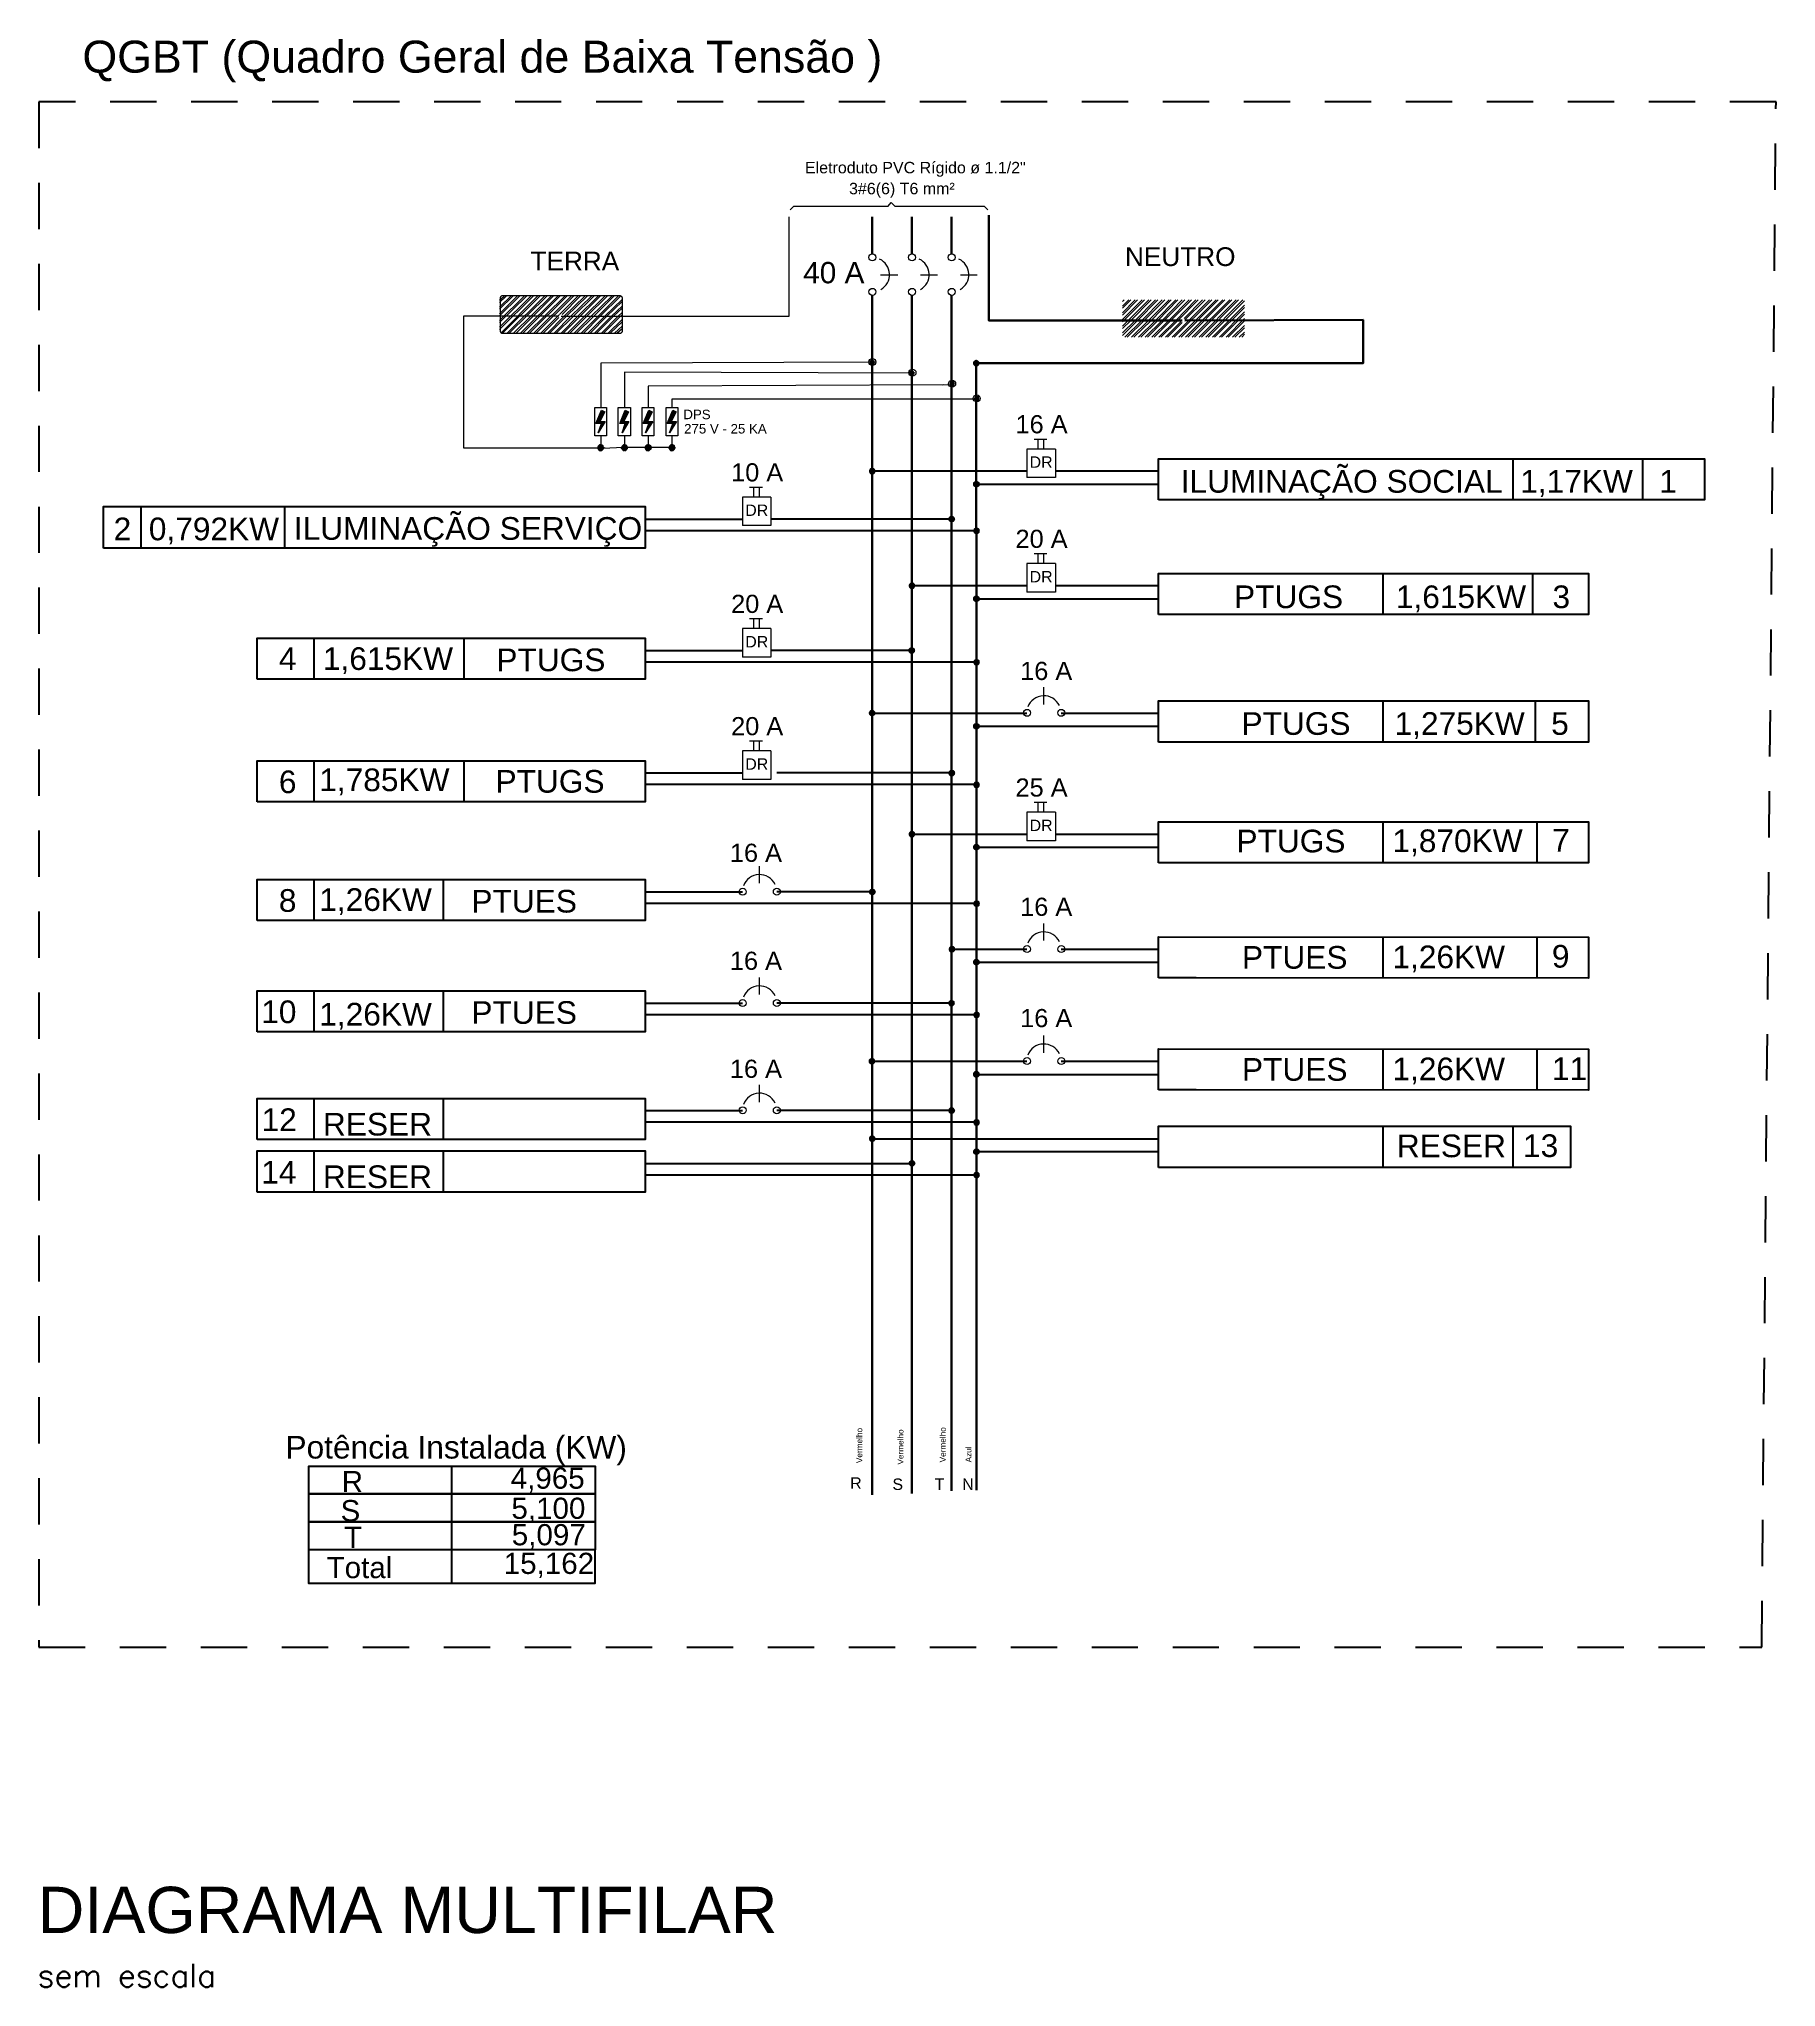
# Model space of a CAD drawing. Header units: millimetres. Extents: x -632.9 to -536.7, y 683.3 to 727.5.
# Drawn here: x -578.44 to -570.93, y 695.99 to 704.41 of the extents above; entities that cross this region are included whole.
import ezdxf

# ---------------------------------------------------------------- set-up
doc = ezdxf.new("R2010")
doc.units = ezdxf.units.MM
doc.header["$MEASUREMENT"] = 0
doc.linetypes.add('CONTORNO_QUADRO_T', pattern=[0.35, 0.2, -0.15])
for name, color, linetype in [('ELE-TEXTO04', 4, 'CONTORNO_QUADRO_T'), ('PDF3_0', 7, 'Continuous'), ('PDF3_COTA', 7, 'Continuous'), ('PDF3_DI-Barramento Fase 1', 6, 'Continuous'), ('PDF3_DI-Barramento Fase 2', 6, 'Continuous'), ('PDF3_DI-Barramento Fase 3', 4, 'Continuous'), ('PDF3_DI-Disjuntor', 7, 'Continuous'), ('PDF3_DI-Textos do diagrama', 7, 'Continuous'), ('PDF3_DIAGRAMA', 7, 'Continuous'), ('PDF3_eletrodutos', 3, 'Continuous'), ('PDF3_Text', 7, 'Continuous')]:
    doc.layers.add(name, color=color, linetype=linetype)
doc.layers.add('PDF3_DI-Linhas do diagrama', color=7, linetype='Continuous', true_color=0xdcdcdc)
doc.styles.add('Arial', font='arial.ttf', dxfattribs={"height": 0.1125})
doc.styles.add('PDF Arial', font='arial.ttf')
doc.styles.add('ROMANS', font='romans.shx')

msp = doc.modelspace()

# ---------------------------------------------------------------- texts
at = {"layer": 'ELE-TEXTO04', "insert": (-578.4409, 696.4229), "char_height": 0.099995, "attachment_point": 1, "style": 'ROMANS'}
msp.add_mtext('{\\fArial|b0|i0|c0|p34;\\H2x;\\C4;DIAGRAMA MULTIFILAR\\Fromans|c0;\\H0.6666x;\\P\\H0.7501x;\\C2;sem escala}', dxfattribs=at)
at = {"layer": 'PDF3_DIAGRAMA', "color": 1, "lineweight": 5, "char_height": 0.04923, "width": 0.118153, "attachment_point": 8, "line_spacing_factor": 0.798, "style": 'Arial'}
for insert in [(-574.1039, 702.557), (-575.3329, 702.3489), (-574.1039, 702.0615), (-575.3329, 701.7805), (-575.3329, 701.2517), (-574.1039, 700.9865)]:
    msp.add_mtext('DR', dxfattribs=dict(at, insert=insert))
at = {"layer": 'PDF3_Text', "color": 3, "attachment_point": 7, "style": 'PDF Arial'}
for s, insert, char_height in [('QGBT (Quadro Geral de Baixa Tensão )', (-578.2474, 704.2235), 0.138294), ('TERRA', (-576.3107, 703.4104), 0.08099)]:
    msp.add_mtext(s, dxfattribs=dict(at, insert=insert, char_height=char_height))
at = {"layer": 'PDF3_Text', "attachment_point": 7, "style": 'PDF Arial'}
for s, insert, char_height in [('Eletroduto PVC Rígido ø 1.1/2"', (-575.1245, 703.815), 0.049472), ('3#6(6) T6 mm²', (-574.934, 703.7245), 0.049472), ('40 A', (-575.1324, 703.3531), 0.0922), ('DPS', (-575.6501, 702.7665), 0.04106), ('16 A', (-574.2146, 702.705), 0.07838), ('275 V - 25 KA', (-575.6469, 702.7046), 0.041058), ('10 A', (-575.4437, 702.497), 0.07838), ('ILUMINAÇÃO SOCIAL  1,17KW   1', (-573.5007, 702.4192), 0.097969), ('2  0,792KW', (-578.1125, 702.2254), 0.09797), ('ILUMINAÇÃO SERVIÇO', (-577.3337, 702.2156), 0.097969), ('20 A', (-574.2146, 702.2096), 0.07838), ('20 A', (-575.4437, 701.9285), 0.07838), ('PTUGS      1,615KW   3', (-573.2702, 701.9321), 0.097969), ('4   1,615KW', (-577.3984, 701.6649), 0.097969), ('PTUGS', (-576.4584, 701.6763), 0.09797), ('16 A', (-574.1945, 701.6385), 0.07838), ('PTUGS     1,275KW   5', (-573.2379, 701.3843), 0.097969), ('20 A', (-575.4437, 701.3998), 0.07838), ('6', (-577.3984, 701.1491), 0.098), ('1,785KW', (-577.2238, 701.1409), 0.09797), ('PTUGS', (-576.462, 701.1511), 0.09797), ('25 A', (-574.2146, 701.1346), 0.07838), ('PTUGS', (-573.2597, 700.8931), 0.09797), ('1,870KW', (-572.5855, 700.8773), 0.09797), ('7', (-571.8952, 700.8978), 0.098), ('16 A', (-575.449, 700.8524), 0.07838), ('8', (-577.3984, 700.6361), 0.098), ('1,26KW', (-577.2238, 700.6232), 0.09797), ('PTUES', (-576.5663, 700.633), 0.09797), ('16 A', (-574.1945, 700.619), 0.07838), ('PTUES', (-573.2359, 700.3902), 0.09797), ('1,26KW', (-572.5855, 700.3755), 0.09797), ('9', (-571.8965, 700.395), 0.098), ('16 A', (-575.449, 700.3856), 0.07838), ('10', (-577.4746, 700.155), 0.09797), ('1,26KW', (-577.2238, 700.1278), 0.09797), ('PTUES', (-576.5663, 700.1519), 0.09797), ('16 A', (-574.1945, 700.1379), 0.07838), ('16 A', (-575.449, 699.9187), 0.07838), ('PTUES', (-573.2359, 699.9059), 0.09797), ('1,26KW', (-572.5855, 699.8912), 0.09797), ('11', (-571.8965, 699.9106), 0.09797), ('12', (-577.4731, 699.6898), 0.09797), ('RESER', (-577.2079, 699.6691), 0.09797), ('RESER', (-572.5664, 699.5754), 0.09797), ('13', (-572.021, 699.5762), 0.09797), ('14', (-577.4746, 699.4627), 0.09797), ('RESER', (-577.2079, 699.442), 0.09797), ('Potência Instalada (KW)', (-577.3698, 698.2446), 0.097969), ('R', (-577.1269, 698.1289), 0.0915), ('4,965', (-576.3964, 698.1267), 0.0915), ('S', (-577.1317, 698.0019), 0.0915), ('5,100', (-576.3933, 697.9964), 0.0915), ('T', (-577.1174, 697.8875), 0.0915), ('5,097', (-576.3917, 697.8821), 0.0915), ('15,162', (-576.4266, 697.7583), 0.0915), ('Total', (-577.192, 697.7558), 0.0915)]:
    msp.add_mtext(s, dxfattribs=dict(at, insert=insert, char_height=char_height))
at = {"layer": 'PDF3_Text', "color": 4, "attachment_point": 7, "style": 'PDF Arial'}
for s, insert, char_height in [('NEUTRO', (-573.7414, 703.428), 0.08099), ('N', (-574.4449, 698.1384), 0.0495)]:
    msp.add_mtext(s, dxfattribs=dict(at, insert=insert, char_height=char_height))
at = {"layer": 'PDF3_Text', "color": 6, "char_height": 0.02545, "attachment_point": 7, "rotation": 90, "style": 'PDF Arial'}
for insert in [(-574.8764, 698.2543), (-574.6985, 698.248), (-574.5159, 698.2575)]:
    msp.add_mtext('Vermelho', dxfattribs=dict(at, insert=insert))
at = {"layer": 'PDF3_Text', "color": 4, "insert": (-574.4048, 698.2575), "char_height": 0.02545, "attachment_point": 7, "rotation": 90, "style": 'PDF Arial'}
msp.add_mtext('Azul', dxfattribs=at)
at = {"layer": 'PDF3_Text', "color": 6, "char_height": 0.0495, "attachment_point": 7, "style": 'PDF Arial'}
for s, insert in [('R', (-574.9292, 698.1432)), ('S', (-574.7466, 698.1376)), ('T', (-574.564, 698.1384))]:
    msp.add_mtext(s, dxfattribs=dict(at, insert=insert))

# ---------------------------------------------------------------- linework, layer by layer
at = {"layer": 'PDF3_0', "linetype": 'CONTORNO_QUADRO_T', "lineweight": 25}
msp.add_lwpolyline([(-578.4352, 704.1389), (-578.4352, 697.4588), (-570.9895, 697.4588), (-570.9276, 704.1389)], close=True, dxfattribs=at)
at = {"layer": 'PDF3_COTA', "lineweight": 25}
for points in [[(-573.5969, 702.4179), (-573.5969, 702.5957), (-571.2364, 702.5957), (-571.2364, 702.4179), (-573.4334, 702.4179)], [(-578.1568, 702.2099), (-578.1568, 702.3893), (-575.8153, 702.3893), (-575.8153, 702.2099)], [(-573.5969, 701.9225), (-573.5969, 702.1003), (-571.7385, 702.1003), (-571.7385, 701.9225), (-573.4334, 701.9225)], [(-577.4921, 701.643), (-577.4921, 701.8208), (-575.8153, 701.8208), (-575.8153, 701.643)], [(-573.5969, 701.3714), (-573.5969, 701.5493), (-571.7385, 701.5493), (-571.7385, 701.3714), (-573.4334, 701.3714)], [(-577.4921, 701.1126), (-577.4921, 701.2905), (-575.8153, 701.2905), (-575.8153, 701.1126)], [(-573.5969, 700.849), (-573.5969, 701.0269), (-571.7385, 701.0269), (-571.7385, 700.849), (-573.4334, 700.849)], [(-577.4921, 700.5997), (-577.4921, 700.7776), (-575.8153, 700.7776), (-575.8153, 700.5997)], [(-573.5969, 700.352), (-573.5969, 700.5298), (-571.7385, 700.5282), (-571.7385, 700.3504), (-573.4334, 700.352)], [(-577.4921, 700.1186), (-577.4921, 700.2964), (-575.8153, 700.2964), (-575.8153, 700.1186)], [(-573.5969, 699.8677), (-573.5969, 700.0455), (-571.7385, 700.0439), (-571.7385, 699.8661), (-573.4334, 699.8677)], [(-577.4921, 699.6533), (-577.4921, 699.8311), (-575.8153, 699.8311), (-575.8153, 699.6533)], [(-573.5969, 699.5326), (-573.5969, 699.7105), (-571.8152, 699.7105), (-571.8152, 699.5326), (-573.4334, 699.5326)], [(-577.4921, 699.4262), (-577.4921, 699.6041), (-575.8153, 699.6041), (-575.8153, 699.4262)], [(-577.2682, 698.1432), (-577.2682, 698.2416), (-576.0312, 698.2416), (-576.0312, 698.1209), (-577.2682, 698.1209)], [(-577.2682, 698.0225), (-577.2682, 698.1209), (-576.0312, 698.1209), (-576.0312, 698.0003), (-577.2682, 698.0003)], [(-577.2682, 697.9002), (-577.2682, 698.0003), (-576.0312, 698.0003), (-576.0312, 697.8796), (-577.2682, 697.8796)], [(-576.0312, 697.8796), (-577.2698, 697.8796), (-577.2698, 697.7351), (-576.0312, 697.7351)]]:
    msp.add_lwpolyline(points, close=True, dxfattribs=at)
for points in [[(-572.063, 702.4179), (-572.063, 702.5957)], [(-571.5034, 702.4179), (-571.5034, 702.5957)], [(-574.826, 702.5433), (-574.1654, 702.5433)], [(-574.0423, 702.5433), (-573.5969, 702.5433)], [(-574.3861, 702.4862), (-573.5969, 702.4862)], [(-577.9935, 702.2099), (-577.9935, 702.3893)], [(-577.3732, 702.2099), (-577.3732, 702.3893)], [(-575.8153, 702.3353), (-575.3945, 702.3353)], [(-574.4909, 702.3353), (-575.2714, 702.3353)], [(-574.3861, 702.2845), (-575.8153, 702.2845)], [(-572.6251, 701.9225), (-572.6251, 702.1003)], [(-571.9784, 701.9225), (-571.9784, 702.1003)], [(-574.6624, 702.0479), (-574.1654, 702.0479)], [(-574.0423, 702.0479), (-573.5969, 702.0479)], [(-574.3861, 701.9907), (-573.5969, 701.9907)], [(-577.246, 701.643), (-577.246, 701.8208)], [(-576.5974, 701.643), (-576.5974, 701.8208)], [(-575.8153, 701.7668), (-575.3945, 701.7668)], [(-574.6624, 701.7668), (-575.2714, 701.7668)], [(-574.3861, 701.716), (-575.8153, 701.716)], [(-574.8339, 701.4969), (-574.1654, 701.4969)], [(-574.0177, 701.4969), (-573.5969, 701.4969)], [(-572.6251, 701.3714), (-572.6251, 701.5493)], [(-571.9665, 701.3714), (-571.9665, 701.5493)], [(-574.3861, 701.4397), (-573.5969, 701.4397)], [(-577.246, 701.1126), (-577.246, 701.2905)], [(-576.5974, 701.1126), (-576.5974, 701.2905)], [(-575.8153, 701.2381), (-575.3945, 701.2381)], [(-574.4909, 701.2381), (-575.2468, 701.2381)], [(-574.3861, 701.1872), (-575.8153, 701.1872)], [(-572.6251, 700.849), (-572.6251, 701.0269)], [(-571.96, 700.849), (-571.96, 701.0269)], [(-574.6624, 700.9729), (-574.1654, 700.9729)], [(-574.3861, 700.9173), (-573.5969, 700.9173)], [(-574.0423, 700.9729), (-573.5969, 700.9729)], [(-577.246, 700.5997), (-577.246, 700.7776)], [(-576.687, 700.5997), (-576.687, 700.7776)], [(-575.8153, 700.7236), (-575.3945, 700.7236)], [(-574.3861, 700.6728), (-575.8153, 700.6728)], [(-574.8339, 700.7236), (-575.2468, 700.7236)], [(-572.6251, 700.352), (-572.6251, 700.5298)], [(-571.96, 700.3506), (-571.96, 700.5284)], [(-574.4957, 700.4758), (-574.1654, 700.4758)], [(-574.3861, 700.4203), (-573.5969, 700.4203)], [(-574.0177, 700.4758), (-573.5969, 700.4758)], [(-577.246, 700.1186), (-577.246, 700.2964)], [(-576.687, 700.1186), (-576.687, 700.2964)], [(-575.8153, 700.2424), (-575.3945, 700.2424)], [(-574.4909, 700.2424), (-575.2468, 700.2424)], [(-574.3861, 700.1916), (-575.8153, 700.1916)], [(-574.8339, 699.9915), (-574.1654, 699.9915)], [(-574.0177, 699.9915), (-573.5969, 699.9915)], [(-572.6251, 699.8677), (-572.6251, 700.0455)], [(-571.96, 699.8663), (-571.96, 700.0441)], [(-574.3861, 699.9344), (-573.5969, 699.9344)], [(-577.246, 699.6533), (-577.246, 699.8311)], [(-576.687, 699.6533), (-576.687, 699.8311)], [(-575.8153, 699.7787), (-575.3945, 699.7787)], [(-574.3861, 699.7279), (-575.8153, 699.7279)], [(-574.4909, 699.7787), (-575.2468, 699.7787)], [(-574.826, 699.6565), (-574.1654, 699.6565), (-573.5969, 699.6565)], [(-572.6251, 699.5326), (-572.6251, 699.7105)], [(-572.063, 699.5326), (-572.063, 699.7105)], [(-577.246, 699.4262), (-577.246, 699.6041)], [(-576.687, 699.4262), (-576.687, 699.6041)], [(-574.3861, 699.6009), (-573.5969, 699.6009)], [(-575.8153, 699.5501), (-575.3945, 699.5501), (-574.6624, 699.5501)], [(-574.3861, 699.4993), (-575.8153, 699.4993)], [(-576.6505, 697.7351), (-576.6505, 697.9447), (-576.6505, 698.0431), (-576.6505, 698.1432), (-576.6505, 698.2416)]]:
    msp.add_lwpolyline(points, dxfattribs=at)
at = {"layer": 'PDF3_DI-Barramento Fase 1', "lineweight": 30}
for points in [[(-574.8339, 703.6422), (-574.8339, 703.4802)], [(-574.6624, 703.6422), (-574.6624, 703.4802)], [(-574.4909, 703.6422), (-574.4909, 703.4802)], [(-574.8339, 703.3024), (-574.8339, 698.5068), (-574.8339, 698.1178)]]:
    msp.add_lwpolyline(points, dxfattribs=at)
at = {"layer": 'PDF3_DI-Barramento Fase 2', "lineweight": 30}
msp.add_lwpolyline([(-574.6624, 703.3024), (-574.6624, 698.5068), (-574.6624, 698.1225)], dxfattribs=at)
at = {"layer": 'PDF3_DI-Barramento Fase 3', "lineweight": 30}
for points in [[(-574.3305, 703.6485), (-574.3305, 703.1944), (-573.4937, 703.1944)], [(-573.4826, 703.1944), (-572.7124, 703.196), (-572.7124, 703.0086), (-574.2972, 703.0086)], [(-573.8954, 703.0086), (-574.3845, 703.0086), (-574.3829, 701.5318), (-574.3829, 698.5068), (-574.3829, 698.1368)]]:
    msp.add_lwpolyline(points, dxfattribs=at)
at = {"layer": 'PDF3_DI-Barramento Fase 3', "color": 6, "lineweight": 30}
msp.add_lwpolyline([(-574.4909, 703.3024), (-574.4909, 698.5068), (-574.4909, 698.1352)], dxfattribs=at)
at = {"layer": 'PDF3_DI-Disjuntor', "transparency": 33554559}
for points in [[(-576.0233, 702.7577), (-575.9947, 702.7482), (-576.028, 702.7482)], [(-576.0074, 702.799), (-576.0106, 702.7577), (-576.0233, 702.7577)], [(-575.9883, 702.7577), (-576.0233, 702.7577), (-575.9947, 702.7482)], [(-575.9899, 702.799), (-576.0074, 702.799), (-576.0106, 702.7577)], [(-576.0042, 702.8054), (-575.9899, 702.799), (-576.0074, 702.799)], [(-575.9216, 702.7577), (-575.8915, 702.7482), (-575.9248, 702.7482)], [(-575.9042, 702.799), (-575.9074, 702.7577), (-575.9216, 702.7577)], [(-575.8851, 702.7577), (-575.9216, 702.7577), (-575.8915, 702.7482)], [(-575.8867, 702.799), (-575.9042, 702.799), (-575.9074, 702.7577)], [(-575.901, 702.8054), (-575.8867, 702.799), (-575.9042, 702.799)], [(-575.8184, 702.7577), (-575.7883, 702.7482), (-575.8232, 702.7482)], [(-575.801, 702.799), (-575.8057, 702.7577), (-575.8184, 702.7577)], [(-575.7819, 702.7577), (-575.8184, 702.7577), (-575.7883, 702.7482)], [(-575.7851, 702.799), (-575.801, 702.799), (-575.8057, 702.7577)], [(-575.7994, 702.8054), (-575.7851, 702.799), (-575.801, 702.799)], [(-575.7152, 702.7577), (-575.6866, 702.7482), (-575.72, 702.7482)], [(-575.6993, 702.799), (-575.7025, 702.7577), (-575.7152, 702.7577)], [(-575.6803, 702.7577), (-575.7152, 702.7577), (-575.6866, 702.7482)], [(-575.6819, 702.799), (-575.6993, 702.799), (-575.7025, 702.7577)], [(-575.6962, 702.8054), (-575.6819, 702.799), (-575.6993, 702.799)], [(-576.0042, 702.7482), (-575.9947, 702.7482), (-576.0185, 702.7085)], [(-575.901, 702.7482), (-575.8915, 702.7482), (-575.9153, 702.7085)], [(-575.7994, 702.7482), (-575.7883, 702.7482), (-575.8137, 702.7085)], [(-575.6962, 702.7482), (-575.6866, 702.7482), (-575.7105, 702.7085)]]:
    msp.add_solid(points, dxfattribs=at)
at = {"layer": 'PDF3_DI-Linhas do diagrama', "lineweight": 20}
for centre in [(-574.8331, 703.0142), (-574.66, 702.9681), (-574.4885, 702.9205), (-574.3821, 702.857)]:
    msp.add_circle(centre, 0.0151, dxfattribs=at)
at = {"layer": 'PDF3_DI-Linhas do diagrama', "transparency": 33554559}
for points in [[(-574.8434, 703.0213), (-574.8339, 703.0134), (-574.8466, 703.0134)], [(-574.8466, 703.0134), (-574.8434, 703.0054), (-574.8339, 703.0134)], [(-574.8339, 703.0261), (-574.8434, 703.0213), (-574.8339, 703.0134)], [(-574.8434, 703.0054), (-574.8339, 703.0134), (-574.8339, 703.0007)], [(-574.8339, 703.0134), (-574.826, 703.0213), (-574.8339, 703.0261)], [(-574.8212, 703.0134), (-574.8339, 703.0134), (-574.826, 703.0213)], [(-574.8339, 703.0134), (-574.8339, 703.0007), (-574.826, 703.0054)], [(-574.826, 703.0054), (-574.8212, 703.0134), (-574.8339, 703.0134)], [(-574.6719, 702.9753), (-574.6624, 702.9673), (-574.6751, 702.9673)], [(-574.6751, 702.9673), (-574.6719, 702.9578), (-574.6624, 702.9673)], [(-574.6624, 702.9784), (-574.6719, 702.9753), (-574.6624, 702.9673)], [(-574.6719, 702.9578), (-574.6624, 702.9673), (-574.6624, 702.9546)], [(-574.6624, 702.9673), (-574.6545, 702.9753), (-574.6624, 702.9784)], [(-574.6513, 702.9673), (-574.6624, 702.9673), (-574.6545, 702.9753)], [(-574.6624, 702.9673), (-574.6624, 702.9546), (-574.6545, 702.9578)], [(-574.6545, 702.9578), (-574.6513, 702.9673), (-574.6624, 702.9673)], [(-574.4973, 702.9292), (-574.4877, 702.9213), (-574.5004, 702.9213)], [(-574.5004, 702.9213), (-574.4973, 702.9117), (-574.4877, 702.9213)], [(-574.4877, 702.9324), (-574.4973, 702.9292), (-574.4877, 702.9213)], [(-574.4973, 702.9117), (-574.4877, 702.9213), (-574.4877, 702.9086)], [(-574.4877, 702.9213), (-574.4798, 702.9292), (-574.4877, 702.9324)], [(-574.4766, 702.9213), (-574.4877, 702.9213), (-574.4798, 702.9292)], [(-574.4877, 702.9213), (-574.4877, 702.9086), (-574.4798, 702.9117)], [(-574.4798, 702.9117), (-574.4766, 702.9213), (-574.4877, 702.9213)], [(-574.3909, 702.8657), (-574.3814, 702.8562), (-574.3941, 702.8562)], [(-574.3941, 702.8562), (-574.3909, 702.8482), (-574.3814, 702.8562)], [(-574.3814, 702.8689), (-574.3909, 702.8657), (-574.3814, 702.8562)], [(-574.3909, 702.8482), (-574.3814, 702.8562), (-574.3814, 702.8435)], [(-574.3814, 702.8562), (-574.3734, 702.8657), (-574.3814, 702.8689)], [(-574.3702, 702.8562), (-574.3814, 702.8562), (-574.3734, 702.8657)], [(-574.3814, 702.8562), (-574.3814, 702.8435), (-574.3734, 702.8482)], [(-574.3734, 702.8482), (-574.3702, 702.8562), (-574.3814, 702.8562)], [(-574.8339, 702.5433), (-574.8466, 702.5497), (-574.8482, 702.5433)], [(-574.8482, 702.5433), (-574.8466, 702.5354), (-574.8339, 702.5433)], [(-574.8419, 702.556), (-574.8339, 702.5433), (-574.8466, 702.5497)], [(-574.8466, 702.5354), (-574.8339, 702.5433), (-574.8419, 702.5291)], [(-574.8339, 702.5576), (-574.8419, 702.556), (-574.8339, 702.5433)], [(-574.8339, 702.5433), (-574.8419, 702.5291), (-574.8339, 702.5275)], [(-574.8339, 702.5433), (-574.826, 702.556), (-574.8339, 702.5576)], [(-574.8212, 702.5497), (-574.8339, 702.5433), (-574.826, 702.556)], [(-574.8196, 702.5433), (-574.8212, 702.5497), (-574.8339, 702.5433)], [(-574.8339, 702.5275), (-574.826, 702.5291), (-574.8339, 702.5433)], [(-574.826, 702.5291), (-574.8339, 702.5433), (-574.8212, 702.5354)], [(-574.8339, 702.5433), (-574.8212, 702.5354), (-574.8196, 702.5433)], [(-574.3909, 702.4989), (-574.3845, 702.4862), (-574.3972, 702.4941)], [(-574.3845, 702.5005), (-574.3909, 702.4989), (-574.3845, 702.4862)], [(-574.3845, 702.4862), (-574.3766, 702.4989), (-574.3845, 702.5005)], [(-574.3702, 702.4941), (-574.3845, 702.4862), (-574.3766, 702.4989)], [(-574.3845, 702.4862), (-574.3972, 702.4941), (-574.3988, 702.4862)], [(-574.3988, 702.4862), (-574.3972, 702.4782), (-574.3845, 702.4862)], [(-574.3972, 702.4782), (-574.3845, 702.4862), (-574.3909, 702.4735)], [(-574.3845, 702.4862), (-574.3909, 702.4735), (-574.3845, 702.4719)], [(-574.3686, 702.4862), (-574.3702, 702.4941), (-574.3845, 702.4862)], [(-574.3845, 702.4719), (-574.3766, 702.4735), (-574.3845, 702.4862)], [(-574.3766, 702.4735), (-574.3845, 702.4862), (-574.3702, 702.4782)], [(-574.3845, 702.4862), (-574.3702, 702.4782), (-574.3686, 702.4862)], [(-574.4909, 702.3353), (-574.5036, 702.3433), (-574.5052, 702.3353)], [(-574.5052, 702.3353), (-574.5036, 702.3274), (-574.4909, 702.3353)], [(-574.4973, 702.348), (-574.4909, 702.3353), (-574.5036, 702.3433)], [(-574.5036, 702.3274), (-574.4909, 702.3353), (-574.4973, 702.3226)], [(-574.4909, 702.3496), (-574.4973, 702.348), (-574.4909, 702.3353)], [(-574.4909, 702.3353), (-574.4973, 702.3226), (-574.4909, 702.321)], [(-574.4909, 702.3353), (-574.483, 702.348), (-574.4909, 702.3496)], [(-574.4782, 702.3433), (-574.4909, 702.3353), (-574.483, 702.348)], [(-574.475, 702.3353), (-574.4782, 702.3433), (-574.4909, 702.3353)], [(-574.4909, 702.321), (-574.483, 702.3226), (-574.4909, 702.3353)], [(-574.483, 702.3226), (-574.4909, 702.3353), (-574.4782, 702.3274)], [(-574.4909, 702.3353), (-574.4782, 702.3274), (-574.475, 702.3353)], [(-574.3829, 702.2845), (-574.3956, 702.2924), (-574.3972, 702.2845)], [(-574.3972, 702.2845), (-574.3956, 702.2766), (-574.3829, 702.2845)], [(-574.3909, 702.2972), (-574.3829, 702.2845), (-574.3956, 702.2924)], [(-574.3956, 702.2766), (-574.3829, 702.2845), (-574.3909, 702.2718)], [(-574.3829, 702.2988), (-574.3909, 702.2972), (-574.3829, 702.2845)], [(-574.3829, 702.2845), (-574.3909, 702.2718), (-574.3829, 702.2702)], [(-574.3829, 702.2845), (-574.375, 702.2972), (-574.3829, 702.2988)], [(-574.3702, 702.2924), (-574.3829, 702.2845), (-574.375, 702.2972)], [(-574.3686, 702.2845), (-574.3702, 702.2924), (-574.3829, 702.2845)], [(-574.3829, 702.2702), (-574.375, 702.2718), (-574.3829, 702.2845)], [(-574.375, 702.2718), (-574.3829, 702.2845), (-574.3702, 702.2766)], [(-574.3829, 702.2845), (-574.3702, 702.2766), (-574.3686, 702.2845)], [(-574.6624, 702.0479), (-574.6751, 702.0543), (-574.6767, 702.0479)], [(-574.6767, 702.0479), (-574.6751, 702.04), (-574.6624, 702.0479)], [(-574.6688, 702.0606), (-574.6624, 702.0479), (-574.6751, 702.0543)], [(-574.6751, 702.04), (-574.6624, 702.0479), (-574.6688, 702.0336)], [(-574.6624, 702.0622), (-574.6688, 702.0606), (-574.6624, 702.0479)], [(-574.6624, 702.0479), (-574.6688, 702.0336), (-574.6624, 702.032)], [(-574.6624, 702.0479), (-574.6545, 702.0606), (-574.6624, 702.0622)], [(-574.6497, 702.0543), (-574.6624, 702.0479), (-574.6545, 702.0606)], [(-574.6465, 702.0479), (-574.6497, 702.0543), (-574.6624, 702.0479)], [(-574.6624, 702.032), (-574.6545, 702.0336), (-574.6624, 702.0479)], [(-574.6545, 702.0336), (-574.6624, 702.0479), (-574.6497, 702.04)], [(-574.6624, 702.0479), (-574.6497, 702.04), (-574.6465, 702.0479)], [(-574.3845, 701.9907), (-574.3972, 701.9987), (-574.3988, 701.9907)], [(-574.3909, 702.0034), (-574.3845, 701.9907), (-574.3972, 701.9987)], [(-574.3845, 702.005), (-574.3909, 702.0034), (-574.3845, 701.9907)], [(-574.3845, 701.9907), (-574.3766, 702.0034), (-574.3845, 702.005)], [(-574.3702, 701.9987), (-574.3845, 701.9907), (-574.3766, 702.0034)], [(-574.3686, 701.9907), (-574.3702, 701.9987), (-574.3845, 701.9907)], [(-574.3988, 701.9907), (-574.3972, 701.9828), (-574.3845, 701.9907)], [(-574.3972, 701.9828), (-574.3845, 701.9907), (-574.3909, 701.978)], [(-574.3845, 701.9907), (-574.3909, 701.978), (-574.3845, 701.9764)], [(-574.3845, 701.9764), (-574.3766, 701.978), (-574.3845, 701.9907)], [(-574.3766, 701.978), (-574.3845, 701.9907), (-574.3702, 701.9828)], [(-574.3845, 701.9907), (-574.3702, 701.9828), (-574.3686, 701.9907)], [(-574.664, 701.7668), (-574.6767, 701.7748), (-574.6783, 701.7668)], [(-574.6783, 701.7668), (-574.6767, 701.7605), (-574.664, 701.7668)], [(-574.6704, 701.7795), (-574.664, 701.7668), (-574.6767, 701.7748)], [(-574.6767, 701.7605), (-574.664, 701.7668), (-574.6704, 701.7541)], [(-574.664, 701.7827), (-574.6704, 701.7795), (-574.664, 701.7668)], [(-574.664, 701.7668), (-574.6704, 701.7541), (-574.664, 701.7525)], [(-574.664, 701.7668), (-574.6561, 701.7795), (-574.664, 701.7827)], [(-574.6497, 701.7748), (-574.664, 701.7668), (-574.6561, 701.7795)], [(-574.6481, 701.7668), (-574.6497, 701.7748), (-574.664, 701.7668)], [(-574.664, 701.7525), (-574.6561, 701.7541), (-574.664, 701.7668)], [(-574.6561, 701.7541), (-574.664, 701.7668), (-574.6497, 701.7605)], [(-574.664, 701.7668), (-574.6497, 701.7605), (-574.6481, 701.7668)], [(-574.3829, 701.716), (-574.3956, 701.724), (-574.3972, 701.716)], [(-574.3972, 701.716), (-574.3956, 701.7097), (-574.3829, 701.716)], [(-574.3909, 701.7287), (-574.3829, 701.716), (-574.3956, 701.724)], [(-574.3956, 701.7097), (-574.3829, 701.716), (-574.3909, 701.7033)], [(-574.3829, 701.7319), (-574.3909, 701.7287), (-574.3829, 701.716)], [(-574.3829, 701.716), (-574.3909, 701.7033), (-574.3829, 701.7017)], [(-574.3829, 701.716), (-574.375, 701.7287), (-574.3829, 701.7319)], [(-574.3702, 701.724), (-574.3829, 701.716), (-574.375, 701.7287)], [(-574.3686, 701.716), (-574.3702, 701.724), (-574.3829, 701.716)], [(-574.3829, 701.7017), (-574.375, 701.7033), (-574.3829, 701.716)], [(-574.375, 701.7033), (-574.3829, 701.716), (-574.3702, 701.7097)], [(-574.3829, 701.716), (-574.3702, 701.7097), (-574.3686, 701.716)], [(-574.8339, 701.4969), (-574.8466, 701.5032), (-574.8498, 701.4969)], [(-574.8498, 701.4969), (-574.8466, 701.489), (-574.8339, 701.4969)], [(-574.8419, 701.5096), (-574.8339, 701.4969), (-574.8466, 701.5032)], [(-574.8466, 701.489), (-574.8339, 701.4969), (-574.8419, 701.4842)], [(-574.8339, 701.5112), (-574.8419, 701.5096), (-574.8339, 701.4969)], [(-574.8339, 701.4969), (-574.8419, 701.4842), (-574.8339, 701.481)], [(-574.8339, 701.4969), (-574.8276, 701.5096), (-574.8339, 701.5112)], [(-574.8212, 701.5032), (-574.8339, 701.4969), (-574.8276, 701.5096)], [(-574.8196, 701.4969), (-574.8212, 701.5032), (-574.8339, 701.4969)], [(-574.8339, 701.481), (-574.8276, 701.4842), (-574.8339, 701.4969)], [(-574.8276, 701.4842), (-574.8339, 701.4969), (-574.8212, 701.489)], [(-574.8339, 701.4969), (-574.8212, 701.489), (-574.8196, 701.4969)], [(-574.3845, 701.4397), (-574.3972, 701.4477), (-574.3988, 701.4397)], [(-574.3988, 701.4397), (-574.3972, 701.4318), (-574.3845, 701.4397)], [(-574.3909, 701.4524), (-574.3845, 701.4397), (-574.3972, 701.4477)], [(-574.3972, 701.4318), (-574.3845, 701.4397), (-574.3909, 701.427)], [(-574.3845, 701.454), (-574.3909, 701.4524), (-574.3845, 701.4397)], [(-574.3845, 701.4397), (-574.3909, 701.427), (-574.3845, 701.4254)], [(-574.3845, 701.4397), (-574.3766, 701.4524), (-574.3845, 701.454)], [(-574.3702, 701.4477), (-574.3845, 701.4397), (-574.3766, 701.4524)], [(-574.3686, 701.4397), (-574.3702, 701.4477), (-574.3845, 701.4397)], [(-574.3845, 701.4254), (-574.3766, 701.427), (-574.3845, 701.4397)], [(-574.3766, 701.427), (-574.3845, 701.4397), (-574.3702, 701.4318)], [(-574.3845, 701.4397), (-574.3702, 701.4318), (-574.3686, 701.4397)], [(-574.4909, 701.2381), (-574.5036, 701.2444), (-574.5052, 701.2381)], [(-574.5052, 701.2381), (-574.5036, 701.2301), (-574.4909, 701.2381)], [(-574.4973, 701.2508), (-574.4909, 701.2381), (-574.5036, 701.2444)], [(-574.5036, 701.2301), (-574.4909, 701.2381), (-574.4973, 701.2238)], [(-574.4909, 701.2523), (-574.4973, 701.2508), (-574.4909, 701.2381)], [(-574.4909, 701.2381), (-574.4973, 701.2238), (-574.4909, 701.2222)], [(-574.4909, 701.2381), (-574.483, 701.2508), (-574.4909, 701.2523)], [(-574.4766, 701.2444), (-574.4909, 701.2381), (-574.483, 701.2508)], [(-574.475, 701.2381), (-574.4766, 701.2444), (-574.4909, 701.2381)], [(-574.4909, 701.2222), (-574.483, 701.2238), (-574.4909, 701.2381)], [(-574.483, 701.2238), (-574.4909, 701.2381), (-574.4766, 701.2301)], [(-574.4909, 701.2381), (-574.4766, 701.2301), (-574.475, 701.2381)], [(-574.3829, 701.1872), (-574.3956, 701.1936), (-574.3972, 701.1872)], [(-574.3972, 701.1872), (-574.3956, 701.1793), (-574.3829, 701.1872)], [(-574.3909, 701.1999), (-574.3829, 701.1872), (-574.3956, 701.1936)], [(-574.3956, 701.1793), (-574.3829, 701.1872), (-574.3909, 701.173)], [(-574.3829, 701.2015), (-574.3909, 701.1999), (-574.3829, 701.1872)], [(-574.3829, 701.1872), (-574.3909, 701.173), (-574.3829, 701.1714)], [(-574.3829, 701.1872), (-574.375, 701.1999), (-574.3829, 701.2015)], [(-574.3702, 701.1936), (-574.3829, 701.1872), (-574.375, 701.1999)], [(-574.3686, 701.1872), (-574.3702, 701.1936), (-574.3829, 701.1872)], [(-574.3829, 701.1714), (-574.375, 701.173), (-574.3829, 701.1872)], [(-574.375, 701.173), (-574.3829, 701.1872), (-574.3702, 701.1793)], [(-574.3829, 701.1872), (-574.3702, 701.1793), (-574.3686, 701.1872)], [(-574.6704, 700.9856), (-574.6624, 700.9729), (-574.6751, 700.9808)], [(-574.6624, 700.9888), (-574.6704, 700.9856), (-574.6624, 700.9729)], [(-574.6624, 700.9729), (-574.6545, 700.9856), (-574.6624, 700.9888)], [(-574.6497, 700.9808), (-574.6624, 700.9729), (-574.6545, 700.9856)], [(-574.6624, 700.9729), (-574.6751, 700.9808), (-574.6767, 700.9729)], [(-574.6767, 700.9729), (-574.6751, 700.9665), (-574.6624, 700.9729)], [(-574.6751, 700.9665), (-574.6624, 700.9729), (-574.6704, 700.9602)], [(-574.6624, 700.9729), (-574.6704, 700.9602), (-574.6624, 700.9586)], [(-574.6481, 700.9729), (-574.6497, 700.9808), (-574.6624, 700.9729)], [(-574.6624, 700.9586), (-574.6545, 700.9602), (-574.6624, 700.9729)], [(-574.6545, 700.9602), (-574.6624, 700.9729), (-574.6497, 700.9665)], [(-574.6624, 700.9729), (-574.6497, 700.9665), (-574.6481, 700.9729)], [(-574.3845, 700.9173), (-574.3972, 700.9236), (-574.3988, 700.9173)], [(-574.3988, 700.9173), (-574.3972, 700.9094), (-574.3845, 700.9173)], [(-574.3909, 700.93), (-574.3845, 700.9173), (-574.3972, 700.9236)], [(-574.3972, 700.9094), (-574.3845, 700.9173), (-574.3909, 700.9046)], [(-574.3845, 700.9316), (-574.3909, 700.93), (-574.3845, 700.9173)], [(-574.3845, 700.9173), (-574.3909, 700.9046), (-574.3845, 700.9014)], [(-574.3845, 700.9173), (-574.3766, 700.93), (-574.3845, 700.9316)], [(-574.3702, 700.9236), (-574.3845, 700.9173), (-574.3766, 700.93)], [(-574.3686, 700.9173), (-574.3702, 700.9236), (-574.3845, 700.9173)], [(-574.3845, 700.9014), (-574.3766, 700.9046), (-574.3845, 700.9173)], [(-574.3766, 700.9046), (-574.3845, 700.9173), (-574.3702, 700.9094)], [(-574.3845, 700.9173), (-574.3702, 700.9094), (-574.3686, 700.9173)], [(-574.8339, 700.7236), (-574.8466, 700.7315), (-574.8482, 700.7236)], [(-574.8403, 700.7363), (-574.8339, 700.7236), (-574.8466, 700.7315)], [(-574.8339, 700.7379), (-574.8403, 700.7363), (-574.8339, 700.7236)], [(-574.8339, 700.7236), (-574.826, 700.7363), (-574.8339, 700.7379)], [(-574.8212, 700.7315), (-574.8339, 700.7236), (-574.826, 700.7363)], [(-574.818, 700.7236), (-574.8212, 700.7315), (-574.8339, 700.7236)], [(-574.8482, 700.7236), (-574.8466, 700.7156), (-574.8339, 700.7236)], [(-574.8466, 700.7156), (-574.8339, 700.7236), (-574.8403, 700.7109)], [(-574.8339, 700.7236), (-574.8403, 700.7109), (-574.8339, 700.7093)], [(-574.8339, 700.7093), (-574.826, 700.7109), (-574.8339, 700.7236)], [(-574.826, 700.7109), (-574.8339, 700.7236), (-574.8212, 700.7156)], [(-574.8339, 700.7236), (-574.8212, 700.7156), (-574.818, 700.7236)], [(-574.3829, 700.6728), (-574.3956, 700.6807), (-574.3972, 700.6728)], [(-574.3972, 700.6728), (-574.3956, 700.6648), (-574.3829, 700.6728)], [(-574.3909, 700.6855), (-574.3829, 700.6728), (-574.3956, 700.6807)], [(-574.3956, 700.6648), (-574.3829, 700.6728), (-574.3909, 700.66)], [(-574.3829, 700.687), (-574.3909, 700.6855), (-574.3829, 700.6728)], [(-574.3829, 700.6728), (-574.3909, 700.66), (-574.3829, 700.6585)], [(-574.3829, 700.6728), (-574.375, 700.6855), (-574.3829, 700.687)], [(-574.3702, 700.6807), (-574.3829, 700.6728), (-574.375, 700.6855)], [(-574.3686, 700.6728), (-574.3702, 700.6807), (-574.3829, 700.6728)], [(-574.3829, 700.6585), (-574.375, 700.66), (-574.3829, 700.6728)], [(-574.375, 700.66), (-574.3829, 700.6728), (-574.3702, 700.6648)], [(-574.3829, 700.6728), (-574.3702, 700.6648), (-574.3686, 700.6728)], [(-574.4893, 700.4758), (-574.502, 700.4838), (-574.5036, 700.4758)], [(-574.4973, 700.4886), (-574.4893, 700.4758), (-574.502, 700.4838)], [(-574.4893, 700.4917), (-574.4973, 700.4886), (-574.4893, 700.4758)], [(-574.4893, 700.4758), (-574.4814, 700.4886), (-574.4893, 700.4917)], [(-574.4766, 700.4838), (-574.4893, 700.4758), (-574.4814, 700.4886)], [(-574.475, 700.4758), (-574.4766, 700.4838), (-574.4893, 700.4758)], [(-574.5036, 700.4758), (-574.502, 700.4679), (-574.4893, 700.4758)], [(-574.502, 700.4679), (-574.4893, 700.4758), (-574.4973, 700.4631)], [(-574.4893, 700.4758), (-574.4973, 700.4631), (-574.4893, 700.4616)], [(-574.4893, 700.4616), (-574.4814, 700.4631), (-574.4893, 700.4758)], [(-574.4814, 700.4631), (-574.4893, 700.4758), (-574.4766, 700.4679)], [(-574.4893, 700.4758), (-574.4766, 700.4679), (-574.475, 700.4758)], [(-574.3845, 700.4203), (-574.3972, 700.4266), (-574.3988, 700.4203)], [(-574.3988, 700.4203), (-574.3972, 700.4123), (-574.3845, 700.4203)], [(-574.3909, 700.433), (-574.3845, 700.4203), (-574.3972, 700.4266)], [(-574.3972, 700.4123), (-574.3845, 700.4203), (-574.3909, 700.4076)], [(-574.3845, 700.4346), (-574.3909, 700.433), (-574.3845, 700.4203)], [(-574.3845, 700.4203), (-574.3909, 700.4076), (-574.3845, 700.4044)], [(-574.3845, 700.4203), (-574.3766, 700.433), (-574.3845, 700.4346)], [(-574.3702, 700.4266), (-574.3845, 700.4203), (-574.3766, 700.433)], [(-574.3686, 700.4203), (-574.3702, 700.4266), (-574.3845, 700.4203)], [(-574.3845, 700.4044), (-574.3766, 700.4076), (-574.3845, 700.4203)], [(-574.3766, 700.4076), (-574.3845, 700.4203), (-574.3702, 700.4123)], [(-574.3845, 700.4203), (-574.3702, 700.4123), (-574.3686, 700.4203)], [(-574.4909, 700.2424), (-574.5036, 700.2504), (-574.5068, 700.2424)], [(-574.5068, 700.2424), (-574.5036, 700.2361), (-574.4909, 700.2424)], [(-574.4989, 700.2551), (-574.4909, 700.2424), (-574.5036, 700.2504)], [(-574.5036, 700.2361), (-574.4909, 700.2424), (-574.4989, 700.2297)], [(-574.4909, 700.2583), (-574.4989, 700.2551), (-574.4909, 700.2424)], [(-574.4909, 700.2424), (-574.4989, 700.2297), (-574.4909, 700.2281)], [(-574.4909, 700.2424), (-574.4846, 700.2551), (-574.4909, 700.2583)], [(-574.4782, 700.2504), (-574.4909, 700.2424), (-574.4846, 700.2551)], [(-574.4766, 700.2424), (-574.4782, 700.2504), (-574.4909, 700.2424)], [(-574.4909, 700.2281), (-574.4846, 700.2297), (-574.4909, 700.2424)], [(-574.4846, 700.2297), (-574.4909, 700.2424), (-574.4782, 700.2361)], [(-574.4909, 700.2424), (-574.4782, 700.2361), (-574.4766, 700.2424)], [(-574.3829, 700.1916), (-574.3956, 700.1995), (-574.3972, 700.1916)], [(-574.3972, 700.1916), (-574.3956, 700.1853), (-574.3829, 700.1916)], [(-574.3909, 700.2043), (-574.3829, 700.1916), (-574.3956, 700.1995)], [(-574.3956, 700.1853), (-574.3829, 700.1916), (-574.3909, 700.1789)], [(-574.3829, 700.2075), (-574.3909, 700.2043), (-574.3829, 700.1916)], [(-574.3829, 700.1916), (-574.3909, 700.1789), (-574.3829, 700.1773)], [(-574.3829, 700.1916), (-574.375, 700.2043), (-574.3829, 700.2075)], [(-574.3702, 700.1995), (-574.3829, 700.1916), (-574.375, 700.2043)], [(-574.3686, 700.1916), (-574.3702, 700.1995), (-574.3829, 700.1916)], [(-574.3829, 700.1773), (-574.375, 700.1789), (-574.3829, 700.1916)], [(-574.375, 700.1789), (-574.3829, 700.1916), (-574.3702, 700.1853)], [(-574.3829, 700.1916), (-574.3702, 700.1853), (-574.3686, 700.1916)], [(-574.8355, 699.9915), (-574.8482, 699.9995), (-574.8498, 699.9915)], [(-574.8498, 699.9915), (-574.8482, 699.9836), (-574.8355, 699.9915)], [(-574.8419, 700.0042), (-574.8355, 699.9915), (-574.8482, 699.9995)], [(-574.8482, 699.9836), (-574.8355, 699.9915), (-574.8419, 699.9788)], [(-574.8355, 700.0058), (-574.8419, 700.0042), (-574.8355, 699.9915)], [(-574.8355, 699.9915), (-574.8419, 699.9788), (-574.8355, 699.9772)], [(-574.8355, 699.9915), (-574.8276, 700.0042), (-574.8355, 700.0058)], [(-574.8228, 699.9995), (-574.8355, 699.9915), (-574.8276, 700.0042)], [(-574.8196, 699.9915), (-574.8228, 699.9995), (-574.8355, 699.9915)], [(-574.8355, 699.9772), (-574.8276, 699.9788), (-574.8355, 699.9915)], [(-574.8276, 699.9788), (-574.8355, 699.9915), (-574.8228, 699.9836)], [(-574.8355, 699.9915), (-574.8228, 699.9836), (-574.8196, 699.9915)], [(-574.3845, 699.9344), (-574.3972, 699.9423), (-574.3988, 699.9344)], [(-574.3988, 699.9344), (-574.3972, 699.928), (-574.3845, 699.9344)], [(-574.3909, 699.9487), (-574.3845, 699.9344), (-574.3972, 699.9423)], [(-574.3972, 699.928), (-574.3845, 699.9344), (-574.3909, 699.9217)], [(-574.3845, 699.9502), (-574.3909, 699.9487), (-574.3845, 699.9344)], [(-574.3845, 699.9344), (-574.3909, 699.9217), (-574.3845, 699.9201)], [(-574.3845, 699.9344), (-574.3766, 699.9487), (-574.3845, 699.9502)], [(-574.3702, 699.9423), (-574.3845, 699.9344), (-574.3766, 699.9487)], [(-574.3686, 699.9344), (-574.3702, 699.9423), (-574.3845, 699.9344)], [(-574.3845, 699.9201), (-574.3766, 699.9217), (-574.3845, 699.9344)], [(-574.3766, 699.9217), (-574.3845, 699.9344), (-574.3702, 699.928)], [(-574.3845, 699.9344), (-574.3702, 699.928), (-574.3686, 699.9344)], [(-574.4909, 699.7787), (-574.5036, 699.7851), (-574.5052, 699.7787)], [(-574.5052, 699.7787), (-574.5036, 699.7708), (-574.4909, 699.7787)], [(-574.4989, 699.7914), (-574.4909, 699.7787), (-574.5036, 699.7851)], [(-574.5036, 699.7708), (-574.4909, 699.7787), (-574.4989, 699.766)], [(-574.4909, 699.793), (-574.4989, 699.7914), (-574.4909, 699.7787)], [(-574.4909, 699.7787), (-574.4989, 699.766), (-574.4909, 699.7629)], [(-574.4909, 699.7787), (-574.483, 699.7914), (-574.4909, 699.793)], [(-574.4782, 699.7851), (-574.4909, 699.7787), (-574.483, 699.7914)], [(-574.475, 699.7787), (-574.4782, 699.7851), (-574.4909, 699.7787)], [(-574.4909, 699.7629), (-574.483, 699.766), (-574.4909, 699.7787)], [(-574.483, 699.766), (-574.4909, 699.7787), (-574.4782, 699.7708)], [(-574.4909, 699.7787), (-574.4782, 699.7708), (-574.475, 699.7787)], [(-574.3829, 699.7279), (-574.3956, 699.7343), (-574.3972, 699.7279)], [(-574.3972, 699.7279), (-574.3956, 699.72), (-574.3829, 699.7279)], [(-574.3909, 699.7406), (-574.3829, 699.7279), (-574.3956, 699.7343)], [(-574.3956, 699.72), (-574.3829, 699.7279), (-574.3909, 699.7136)], [(-574.3829, 699.7422), (-574.3909, 699.7406), (-574.3829, 699.7279)], [(-574.3829, 699.7279), (-574.3909, 699.7136), (-574.3829, 699.7121)], [(-574.3829, 699.7279), (-574.375, 699.7406), (-574.3829, 699.7422)], [(-574.3702, 699.7343), (-574.3829, 699.7279), (-574.375, 699.7406)], [(-574.3686, 699.7279), (-574.3702, 699.7343), (-574.3829, 699.7279)], [(-574.3829, 699.7121), (-574.375, 699.7136), (-574.3829, 699.7279)], [(-574.375, 699.7136), (-574.3829, 699.7279), (-574.3702, 699.72)], [(-574.3829, 699.7279), (-574.3702, 699.72), (-574.3686, 699.7279)], [(-574.8339, 699.6565), (-574.8466, 699.6644), (-574.8482, 699.6565)], [(-574.8482, 699.6565), (-574.8466, 699.6501), (-574.8339, 699.6565)], [(-574.8419, 699.6692), (-574.8339, 699.6565), (-574.8466, 699.6644)], [(-574.8466, 699.6501), (-574.8339, 699.6565), (-574.8419, 699.6438)], [(-574.8339, 699.6724), (-574.8419, 699.6692), (-574.8339, 699.6565)], [(-574.8339, 699.6565), (-574.8419, 699.6438), (-574.8339, 699.6422)], [(-574.8339, 699.6565), (-574.826, 699.6692), (-574.8339, 699.6724)], [(-574.8212, 699.6644), (-574.8339, 699.6565), (-574.826, 699.6692)], [(-574.8196, 699.6565), (-574.8212, 699.6644), (-574.8339, 699.6565)], [(-574.8339, 699.6422), (-574.826, 699.6438), (-574.8339, 699.6565)], [(-574.826, 699.6438), (-574.8339, 699.6565), (-574.8212, 699.6501)], [(-574.8339, 699.6565), (-574.8212, 699.6501), (-574.8196, 699.6565)], [(-574.6624, 699.5501), (-574.6751, 699.558), (-574.6767, 699.5501)], [(-574.6688, 699.5628), (-574.6624, 699.5501), (-574.6751, 699.558)], [(-574.6624, 699.566), (-574.6688, 699.5628), (-574.6624, 699.5501)], [(-574.6624, 699.5501), (-574.6545, 699.5628), (-574.6624, 699.566)], [(-574.6497, 699.558), (-574.6624, 699.5501), (-574.6545, 699.5628)], [(-574.6465, 699.5501), (-574.6497, 699.558), (-574.6624, 699.5501)], [(-574.3845, 699.6009), (-574.3972, 699.6072), (-574.3988, 699.6009)], [(-574.3988, 699.6009), (-574.3972, 699.593), (-574.3845, 699.6009)], [(-574.3909, 699.6136), (-574.3845, 699.6009), (-574.3972, 699.6072)], [(-574.3972, 699.593), (-574.3845, 699.6009), (-574.3909, 699.5882)], [(-574.3845, 699.6152), (-574.3909, 699.6136), (-574.3845, 699.6009)], [(-574.3845, 699.6009), (-574.3909, 699.5882), (-574.3845, 699.585)], [(-574.3845, 699.6009), (-574.3766, 699.6136), (-574.3845, 699.6152)], [(-574.3702, 699.6072), (-574.3845, 699.6009), (-574.3766, 699.6136)], [(-574.3686, 699.6009), (-574.3702, 699.6072), (-574.3845, 699.6009)], [(-574.3845, 699.585), (-574.3766, 699.5882), (-574.3845, 699.6009)], [(-574.3766, 699.5882), (-574.3845, 699.6009), (-574.3702, 699.593)], [(-574.3845, 699.6009), (-574.3702, 699.593), (-574.3686, 699.6009)], [(-574.6767, 699.5501), (-574.6751, 699.5437), (-574.6624, 699.5501)], [(-574.6751, 699.5437), (-574.6624, 699.5501), (-574.6688, 699.5374)], [(-574.6624, 699.5501), (-574.6688, 699.5374), (-574.6624, 699.5358)], [(-574.6624, 699.5358), (-574.6545, 699.5374), (-574.6624, 699.5501)], [(-574.6545, 699.5374), (-574.6624, 699.5501), (-574.6497, 699.5437)], [(-574.6624, 699.5501), (-574.6497, 699.5437), (-574.6465, 699.5501)], [(-574.3829, 699.4993), (-574.3956, 699.5072), (-574.3972, 699.4993)], [(-574.3972, 699.4993), (-574.3956, 699.4929), (-574.3829, 699.4993)], [(-574.3909, 699.512), (-574.3829, 699.4993), (-574.3956, 699.5072)], [(-574.3956, 699.4929), (-574.3829, 699.4993), (-574.3909, 699.4866)], [(-574.3829, 699.5151), (-574.3909, 699.512), (-574.3829, 699.4993)], [(-574.3829, 699.4993), (-574.3909, 699.4866), (-574.3829, 699.485)], [(-574.3829, 699.4993), (-574.375, 699.512), (-574.3829, 699.5151)], [(-574.3702, 699.5072), (-574.3829, 699.4993), (-574.375, 699.512)], [(-574.3686, 699.4993), (-574.3702, 699.5072), (-574.3829, 699.4993)], [(-574.3829, 699.485), (-574.375, 699.4866), (-574.3829, 699.4993)], [(-574.375, 699.4866), (-574.3829, 699.4993), (-574.3702, 699.4929)], [(-574.3829, 699.4993), (-574.3702, 699.4929), (-574.3686, 699.4993)]]:
    msp.add_solid(points, dxfattribs=at)
at = {"layer": 'PDF3_DI-Textos do diagrama', "lineweight": 20}
msp.add_lwpolyline([(-575.188, 703.6724), (-575.1721, 703.6882), (-574.7656, 703.6882), (-574.7513, 703.7041), (-574.7355, 703.6882), (-574.3496, 703.6882), (-574.3337, 703.6724)], dxfattribs=at)
for points in [[(-575.9899, 702.799), (-576.0106, 702.7577), (-575.9883, 702.7577), (-576.0185, 702.7085), (-576.0042, 702.7482), (-576.028, 702.7482), (-576.0042, 702.8054)], [(-575.8867, 702.799), (-575.9074, 702.7577), (-575.8851, 702.7577), (-575.9153, 702.7085), (-575.901, 702.7482), (-575.9248, 702.7482), (-575.901, 702.8054)], [(-575.7851, 702.799), (-575.8057, 702.7577), (-575.7819, 702.7577), (-575.8137, 702.7085), (-575.7994, 702.7482), (-575.8232, 702.7482), (-575.7994, 702.8054)], [(-575.6819, 702.799), (-575.7025, 702.7577), (-575.6803, 702.7577), (-575.7105, 702.7085), (-575.6962, 702.7482), (-575.72, 702.7482), (-575.6962, 702.8054)]]:
    msp.add_lwpolyline(points, close=True, dxfattribs=at)
at = {"layer": 'PDF3_DIAGRAMA', "color": 1, "lineweight": 5}
for p, q in [((-574.1346, 702.6813), (-574.0792, 702.6813)), ((-574.1162, 702.6382), (-574.1162, 702.6813)), ((-574.0915, 702.6382), (-574.0915, 702.6813)), ((-574.1654, 702.6382), (-574.1654, 702.5151)), ((-574.0423, 702.6382), (-574.1654, 702.6382)), ((-574.0423, 702.6382), (-574.0423, 702.5151)), ((-574.0423, 702.5151), (-574.1654, 702.5151)), ((-575.3945, 702.4302), (-575.3945, 702.3071)), ((-575.2714, 702.4302), (-575.3945, 702.4302)), ((-575.3637, 702.4733), (-575.3083, 702.4733)), ((-575.3452, 702.4302), (-575.3452, 702.4733)), ((-575.3206, 702.4302), (-575.3206, 702.4733)), ((-575.2714, 702.4302), (-575.2714, 702.3071)), ((-575.2714, 702.3071), (-575.3945, 702.3071)), ((-574.1346, 702.1858), (-574.0792, 702.1858)), ((-574.1162, 702.1428), (-574.1162, 702.1858)), ((-574.0915, 702.1428), (-574.0915, 702.1858)), ((-574.1654, 702.1428), (-574.1654, 702.0197)), ((-574.0423, 702.1428), (-574.1654, 702.1428)), ((-574.0423, 702.1428), (-574.0423, 702.0197)), ((-574.0423, 702.0197), (-574.1654, 702.0197)), ((-575.3945, 701.8617), (-575.3945, 701.7386)), ((-575.2714, 701.8617), (-575.3945, 701.8617)), ((-575.3637, 701.9048), (-575.3083, 701.9048)), ((-575.3452, 701.8617), (-575.3452, 701.9048)), ((-575.3206, 701.8617), (-575.3206, 701.9048)), ((-575.2714, 701.8617), (-575.2714, 701.7386)), ((-575.2714, 701.7386), (-575.3945, 701.7386)), ((-575.3945, 701.3329), (-575.3945, 701.2098)), ((-575.2714, 701.3329), (-575.3945, 701.3329)), ((-575.3637, 701.376), (-575.3083, 701.376)), ((-575.3452, 701.3329), (-575.3452, 701.376)), ((-575.3206, 701.3329), (-575.3206, 701.376)), ((-575.2714, 701.3329), (-575.2714, 701.2098)), ((-575.2714, 701.2098), (-575.3945, 701.2098)), ((-574.1654, 701.0677), (-574.1654, 700.9447)), ((-574.0423, 701.0677), (-574.1654, 701.0677)), ((-574.1346, 701.1108), (-574.0792, 701.1108)), ((-574.1162, 701.0677), (-574.1162, 701.1108)), ((-574.0915, 701.0677), (-574.0915, 701.1108)), ((-574.0423, 701.0677), (-574.0423, 700.9447)), ((-574.0423, 700.9447), (-574.1654, 700.9447))]:
    msp.add_line(p, q, dxfattribs=at)
for points in [[(-574.7974, 703.3913), (-574.7228, 703.3913)], [(-574.6259, 703.3913), (-574.5513, 703.3913)], [(-574.4528, 703.3913), (-574.3798, 703.3913)], [(-574.0923, 701.5334), (-574.0923, 701.608)], [(-575.3214, 700.7617), (-575.3214, 700.8347)], [(-574.0923, 700.514), (-574.0923, 700.587)], [(-575.3214, 700.2805), (-575.3214, 700.3536)], [(-574.0923, 700.0281), (-574.0923, 700.1027)], [(-575.3214, 699.8153), (-575.3214, 699.8899)]]:
    msp.add_lwpolyline(points, dxfattribs=at)
at = {"layer": 'PDF3_DIAGRAMA', "lineweight": 5}
for points in [[(-574.8196, 703.0134), (-576.0074, 703.0086), (-576.0074, 702.8181)], [(-574.6497, 702.9657), (-575.9042, 702.9705), (-575.9042, 702.8181)], [(-574.5259, 702.9149), (-575.8026, 702.9102), (-575.8026, 702.8181)], [(-574.3845, 702.853), (-575.6993, 702.853), (-575.6993, 702.8181)], [(-574.5322, 702.9149), (-574.4814, 702.9165)]]:
    msp.add_lwpolyline(points, dxfattribs=at)
at = {"layer": 'PDF3_DIAGRAMA', "color": 1, "lineweight": 5}
for points in [[(-576.0328, 702.8181), (-575.982, 702.8181), (-575.982, 702.6958), (-576.0328, 702.6958)], [(-575.9312, 702.8181), (-575.8788, 702.8181), (-575.8788, 702.6958), (-575.9312, 702.6958)], [(-575.828, 702.8181), (-575.7771, 702.8181), (-575.7771, 702.6958), (-575.828, 702.6958)], [(-575.7247, 702.8181), (-575.6739, 702.8181), (-575.6739, 702.6958), (-575.7247, 702.6958)]]:
    msp.add_lwpolyline(points, close=True, dxfattribs=at)
for centre in [(-574.8331, 703.4667), (-574.6616, 703.4667), (-574.4901, 703.4667), (-574.8331, 703.3175), (-574.6616, 703.3175), (-574.4901, 703.3175), (-574.1646, 701.4977), (-574.0169, 701.4977), (-575.3937, 700.7244), (-575.246, 700.7244), (-574.1646, 700.4766), (-574.0169, 700.4766), (-575.3937, 700.2432), (-575.246, 700.2432), (-574.1646, 699.9923), (-574.0169, 699.9923), (-575.3937, 699.7795), (-575.246, 699.7795)]:
    msp.add_circle(centre, 0.0151, dxfattribs=at)
for centre, start, end in [((-574.8331, 703.3921), 299.99652, 65.00097), ((-574.6616, 703.3921), 299.99652, 65.00097), ((-574.4901, 703.3921), 299.99652, 65.00097), ((-574.0916, 701.4977), 24.99989, 159.99935), ((-575.3206, 700.7244), 24.99989, 159.99935), ((-574.0916, 700.4766), 24.99989, 159.99935), ((-575.3206, 700.2432), 24.99989, 159.99935), ((-574.0916, 699.9923), 24.99989, 159.99935), ((-575.3206, 699.7795), 24.99989, 159.99935)]:
    msp.add_arc(centre, 0.0738, start, end, dxfattribs=at)
at = {"layer": 'PDF3_eletrodutos', "lineweight": 9}
for points in [[(-576.1789, 703.2119), (-575.1928, 703.2119), (-575.1928, 703.6422)], [(-576.4441, 703.2817), (-576.425, 703.2992)], [(-576.4441, 703.2516), (-576.3964, 703.2992)], [(-576.4441, 703.223), (-576.3679, 703.2992)], [(-576.4441, 703.1944), (-576.3377, 703.2992)], [(-576.4441, 703.1642), (-576.3091, 703.2992)], [(-576.4441, 703.2722), (-576.4155, 703.2992)], [(-576.4441, 703.242), (-576.3869, 703.2992)], [(-576.4441, 703.2135), (-576.3583, 703.2992)], [(-576.4441, 703.1849), (-576.3282, 703.2992)], [(-576.4441, 703.1547), (-576.2996, 703.2992)], [(-576.4393, 703.1388), (-576.2805, 703.2992)], [(-576.4314, 703.1388), (-576.271, 703.2992)], [(-576.4123, 703.1388), (-576.2504, 703.2992)], [(-576.4028, 703.1388), (-576.2408, 703.2992)], [(-576.3837, 703.1388), (-576.2218, 703.2992)], [(-576.3726, 703.1388), (-576.2122, 703.2992)], [(-576.3536, 703.1388), (-576.1932, 703.2992)], [(-576.344, 703.1388), (-576.1837, 703.2992)], [(-576.325, 703.1388), (-576.163, 703.2992)], [(-576.3155, 703.1388), (-576.1535, 703.2992)], [(-576.2964, 703.1388), (-576.1344, 703.2992)], [(-576.2869, 703.1388), (-576.1249, 703.2992)], [(-576.2376, 703.1388), (-576.1646, 703.2119), (-576.0757, 703.2992)], [(-576.2281, 703.1388), (-576.1551, 703.2119), (-576.0662, 703.2992)], [(-576.2091, 703.1388), (-576.136, 703.2119), (-576.0471, 703.2992)], [(-576.1995, 703.1388), (-576.1249, 703.2119), (-576.0376, 703.2992)], [(-576.1852, 703.2198), (-576.1058, 703.2992)], [(-576.1789, 703.1388), (-576.1058, 703.2119), (-576.0185, 703.2992)], [(-576.1741, 703.2198), (-576.0963, 703.2992)], [(-576.1694, 703.1388), (-576.0963, 703.2119), (-576.009, 703.2992)], [(-576.1503, 703.1388), (-576.0773, 703.2119), (-575.9899, 703.2992)], [(-576.1408, 703.1388), (-576.0677, 703.2119), (-575.9788, 703.2992)], [(-576.1217, 703.1388), (-576.0487, 703.2119), (-575.9598, 703.2992)], [(-576.1122, 703.1388), (-576.0376, 703.2119), (-575.9502, 703.2992)], [(-576.0916, 703.1388), (-576.0185, 703.2119), (-575.9312, 703.2992)], [(-576.082, 703.1388), (-576.009, 703.2119), (-575.9216, 703.2992)], [(-576.063, 703.1388), (-575.9899, 703.2119), (-575.9153, 703.2849)], [(-576.0534, 703.1388), (-575.9804, 703.2119), (-575.9153, 703.2754)], [(-576.0344, 703.1388), (-575.9613, 703.2119), (-575.9153, 703.2563)], [(-576.1884, 703.2119), (-576.5997, 703.2119), (-576.5997, 702.6434), (-575.9883, 702.6434)], [(-576.2662, 703.1388), (-576.1868, 703.2182)], [(-576.2567, 703.1388), (-576.1884, 703.2071)], [(-576.0249, 703.1388), (-575.9518, 703.2119), (-575.9153, 703.2468)], [(-576.0042, 703.1388), (-575.9312, 703.2119), (-575.9153, 703.2277)], [(-575.9947, 703.1388), (-575.9216, 703.2119), (-575.9153, 703.2182)], [(-575.9756, 703.1388), (-575.9153, 703.1976)], [(-575.9661, 703.1388), (-575.9153, 703.188)], [(-575.9471, 703.1388), (-575.9153, 703.169)], [(-575.9375, 703.1388), (-575.9153, 703.1595)], [(-576.0074, 702.6958), (-576.0074, 702.6434)], [(-575.9042, 702.6958), (-575.9042, 702.6434)], [(-575.8026, 702.6958), (-575.8026, 702.6434)], [(-575.6993, 702.6958), (-575.6993, 702.6434)], [(-575.9979, 702.6418), (-575.9089, 702.6466), (-575.6962, 702.6466)]]:
    msp.add_lwpolyline(points, dxfattribs=at)
for points in [[(-576.433, 703.3008), (-576.4346, 703.3008), (-576.4361, 703.2992), (-576.4377, 703.2992), (-576.4393, 703.2976), (-576.4409, 703.296), (-576.4409, 703.2944), (-576.4425, 703.2928), (-576.4425, 703.2913), (-576.4425, 703.1468), (-576.4409, 703.1452), (-576.4409, 703.1436), (-576.4393, 703.142), (-576.4393, 703.1404), (-576.4377, 703.1404), (-576.4361, 703.1388), (-576.4346, 703.1388), (-576.433, 703.1388), (-575.9232, 703.1388), (-575.9216, 703.1388), (-575.9201, 703.1388), (-575.9185, 703.1404), (-575.9169, 703.1404), (-575.9169, 703.142), (-575.9153, 703.1436), (-575.9153, 703.1452), (-575.9137, 703.1468), (-575.9137, 703.2913), (-575.9153, 703.2928), (-575.9153, 703.2944), (-575.9153, 703.296), (-575.9169, 703.2976), (-575.9185, 703.2992), (-575.9201, 703.2992), (-575.9216, 703.3008), (-575.9232, 703.3008)], [(-575.9947, 702.6434), (-575.9947, 702.6418), (-575.9963, 702.6386), (-575.9979, 702.637), (-575.9979, 702.6354), (-576.001, 702.6339), (-576.0026, 702.6323), (-576.0042, 702.6323), (-576.0074, 702.6307), (-576.009, 702.6323), (-576.0122, 702.6323), (-576.0137, 702.6323), (-576.0153, 702.6339), (-576.0169, 702.6354), (-576.0185, 702.6386), (-576.0185, 702.6402), (-576.0201, 702.6418), (-576.0201, 702.645), (-576.0185, 702.6466), (-576.0185, 702.6497), (-576.0169, 702.6513), (-576.0153, 702.6529), (-576.0137, 702.6545), (-576.0122, 702.6561), (-576.009, 702.6561), (-576.0074, 702.6561), (-576.0042, 702.6561), (-576.0026, 702.6545), (-576.001, 702.6545), (-575.9979, 702.6529), (-575.9979, 702.6497), (-575.9963, 702.6481), (-575.9947, 702.6466), (-575.9947, 702.6434), (-575.9947, 702.6466), (-575.9963, 702.6481), (-575.9979, 702.6497), (-575.9979, 702.6529), (-576.001, 702.6545), (-576.0026, 702.6545), (-576.0042, 702.6561), (-576.0074, 702.6561), (-576.009, 702.6561), (-576.0122, 702.6561), (-576.0137, 702.6545), (-576.0153, 702.6529), (-576.0169, 702.6513), (-576.0185, 702.6497), (-576.0185, 702.6466), (-576.0201, 702.645), (-576.0201, 702.6418), (-576.0185, 702.6402), (-576.0185, 702.6386), (-576.0169, 702.6354), (-576.0153, 702.6339), (-576.0137, 702.6323), (-576.0122, 702.6323), (-576.009, 702.6323), (-576.0074, 702.6307), (-576.0042, 702.6323), (-576.0026, 702.6323), (-576.001, 702.6339), (-575.9979, 702.6354), (-575.9979, 702.637), (-575.9963, 702.6386), (-575.9947, 702.6418)], [(-575.8931, 702.6434), (-575.8931, 702.6418), (-575.8931, 702.6386), (-575.8947, 702.637), (-575.8962, 702.6354), (-575.8978, 702.6339), (-575.8994, 702.6323), (-575.9026, 702.6323), (-575.9042, 702.6307), (-575.9058, 702.6323), (-575.9089, 702.6323), (-575.9105, 702.6323), (-575.9121, 702.6339), (-575.9137, 702.6354), (-575.9153, 702.6386), (-575.9169, 702.6402), (-575.9169, 702.6418), (-575.9169, 702.645), (-575.9169, 702.6466), (-575.9153, 702.6497), (-575.9137, 702.6513), (-575.9121, 702.6529), (-575.9105, 702.6545), (-575.9089, 702.6561), (-575.9058, 702.6561), (-575.9042, 702.6561), (-575.9026, 702.6561), (-575.8994, 702.6545), (-575.8978, 702.6545), (-575.8962, 702.6529), (-575.8947, 702.6497), (-575.8931, 702.6481), (-575.8931, 702.6466), (-575.8931, 702.6434), (-575.8931, 702.6466), (-575.8931, 702.6481), (-575.8947, 702.6497), (-575.8962, 702.6529), (-575.8978, 702.6545), (-575.8994, 702.6545), (-575.9026, 702.6561), (-575.9042, 702.6561), (-575.9058, 702.6561), (-575.9089, 702.6561), (-575.9105, 702.6545), (-575.9121, 702.6529), (-575.9137, 702.6513), (-575.9153, 702.6497), (-575.9169, 702.6466), (-575.9169, 702.645), (-575.9169, 702.6418), (-575.9169, 702.6402), (-575.9153, 702.6386), (-575.9137, 702.6354), (-575.9121, 702.6339), (-575.9105, 702.6323), (-575.9089, 702.6323), (-575.9058, 702.6323), (-575.9042, 702.6307), (-575.9026, 702.6323), (-575.8994, 702.6323), (-575.8978, 702.6339), (-575.8962, 702.6354), (-575.8947, 702.637), (-575.8931, 702.6386), (-575.8931, 702.6418)], [(-575.7898, 702.6434), (-575.7898, 702.6418), (-575.7914, 702.6386), (-575.7914, 702.637), (-575.793, 702.6354), (-575.7946, 702.6339), (-575.7978, 702.6323), (-575.7994, 702.6323), (-575.801, 702.6307), (-575.8041, 702.6323), (-575.8057, 702.6323), (-575.8089, 702.6323), (-575.8105, 702.6339), (-575.8121, 702.6354), (-575.8137, 702.6386), (-575.8137, 702.6402), (-575.8137, 702.6418), (-575.8137, 702.645), (-575.8137, 702.6466), (-575.8137, 702.6497), (-575.8121, 702.6513), (-575.8105, 702.6529), (-575.8089, 702.6545), (-575.8057, 702.6561), (-575.8041, 702.6561), (-575.801, 702.6561), (-575.7994, 702.6561), (-575.7978, 702.6545), (-575.7946, 702.6545), (-575.793, 702.6529), (-575.7914, 702.6497), (-575.7914, 702.6481), (-575.7898, 702.6466), (-575.7898, 702.6434), (-575.7898, 702.6466), (-575.7914, 702.6481), (-575.7914, 702.6497), (-575.793, 702.6529), (-575.7946, 702.6545), (-575.7978, 702.6545), (-575.7994, 702.6561), (-575.801, 702.6561), (-575.8041, 702.6561), (-575.8057, 702.6561), (-575.8089, 702.6545), (-575.8105, 702.6529), (-575.8121, 702.6513), (-575.8137, 702.6497), (-575.8137, 702.6466), (-575.8137, 702.645), (-575.8137, 702.6418), (-575.8137, 702.6402), (-575.8137, 702.6386), (-575.8121, 702.6354), (-575.8105, 702.6339), (-575.8089, 702.6323), (-575.8057, 702.6323), (-575.8041, 702.6323), (-575.801, 702.6307), (-575.7994, 702.6323), (-575.7978, 702.6323), (-575.7946, 702.6339), (-575.793, 702.6354), (-575.7914, 702.637), (-575.7914, 702.6386), (-575.7898, 702.6418)], [(-575.6866, 702.6434), (-575.6866, 702.6418), (-575.6882, 702.6386), (-575.6898, 702.637), (-575.6898, 702.6354), (-575.693, 702.6339), (-575.6946, 702.6323), (-575.6962, 702.6323), (-575.6993, 702.6307), (-575.7009, 702.6323), (-575.7041, 702.6323), (-575.7057, 702.6323), (-575.7073, 702.6339), (-575.7089, 702.6354), (-575.7105, 702.6386), (-575.712, 702.6402), (-575.712, 702.6418), (-575.712, 702.645), (-575.712, 702.6466), (-575.7105, 702.6497), (-575.7089, 702.6513), (-575.7073, 702.6529), (-575.7057, 702.6545), (-575.7041, 702.6561), (-575.7009, 702.6561), (-575.6993, 702.6561), (-575.6962, 702.6561), (-575.6946, 702.6545), (-575.693, 702.6545), (-575.6898, 702.6529), (-575.6898, 702.6497), (-575.6882, 702.6481), (-575.6866, 702.6466), (-575.6866, 702.6434), (-575.6866, 702.6466), (-575.6882, 702.6481), (-575.6898, 702.6497), (-575.6898, 702.6529), (-575.693, 702.6545), (-575.6946, 702.6545), (-575.6962, 702.6561), (-575.6993, 702.6561), (-575.7009, 702.6561), (-575.7041, 702.6561), (-575.7057, 702.6545), (-575.7073, 702.6529), (-575.7089, 702.6513), (-575.7105, 702.6497), (-575.712, 702.6466), (-575.712, 702.645), (-575.712, 702.6418), (-575.712, 702.6402), (-575.7105, 702.6386), (-575.7089, 702.6354), (-575.7073, 702.6339), (-575.7057, 702.6323), (-575.7041, 702.6323), (-575.7009, 702.6323), (-575.6993, 702.6307), (-575.6962, 702.6323), (-575.6946, 702.6323), (-575.693, 702.6339), (-575.6898, 702.6354), (-575.6898, 702.637), (-575.6882, 702.6386), (-575.6866, 702.6418)]]:
    msp.add_lwpolyline(points, close=True, dxfattribs=at)
at = {"layer": 'PDF3_eletrodutos', "color": 4, "lineweight": 9}
for points in [[(-573.7525, 703.2563), (-573.7255, 703.2833)], [(-573.7525, 703.2262), (-573.6969, 703.2833)], [(-573.7525, 703.1976), (-573.6668, 703.2833)], [(-573.7525, 703.169), (-573.7271, 703.1944), (-573.6382, 703.2833)], [(-573.7525, 703.1404), (-573.6969, 703.1944), (-573.6096, 703.2833)], [(-573.7525, 703.2754), (-573.7446, 703.2833)], [(-573.7525, 703.2468), (-573.716, 703.2833)], [(-573.7525, 703.2166), (-573.6874, 703.2833)], [(-573.7525, 703.188), (-573.7462, 703.1944), (-573.6573, 703.2833)], [(-573.7525, 703.1595), (-573.716, 703.1944), (-573.6287, 703.2833)], [(-573.7525, 703.1293), (-573.6874, 703.1944), (-573.6001, 703.2833)], [(-573.7414, 703.1214), (-573.6684, 703.1944), (-573.581, 703.2833)], [(-573.7319, 703.1214), (-573.6588, 703.1944), (-573.5699, 703.2833)], [(-573.7128, 703.1214), (-573.6398, 703.1944), (-573.5509, 703.2833)], [(-573.7033, 703.1214), (-573.6287, 703.1944), (-573.5413, 703.2833)], [(-573.6827, 703.1214), (-573.6096, 703.1944), (-573.5223, 703.2833)], [(-573.6731, 703.1214), (-573.6001, 703.1944), (-573.5127, 703.2833)], [(-573.6541, 703.1214), (-573.581, 703.1944), (-573.4937, 703.2833)], [(-573.6445, 703.1214), (-573.5715, 703.1944), (-573.4826, 703.2833)], [(-573.6255, 703.1214), (-573.5524, 703.1944), (-573.4635, 703.2833)], [(-573.616, 703.1214), (-573.5429, 703.1944), (-573.454, 703.2833)], [(-573.5953, 703.1214), (-573.5223, 703.1944), (-573.4349, 703.2833)], [(-573.5858, 703.1214), (-573.5127, 703.1944), (-573.4254, 703.2833)], [(-573.5382, 703.1214), (-573.3762, 703.2833)], [(-573.5286, 703.1214), (-573.3667, 703.2833)], [(-573.508, 703.1214), (-573.3476, 703.2833)], [(-573.4985, 703.1214), (-573.3381, 703.2833)], [(-573.4858, 703.2023), (-573.4064, 703.2833)], [(-573.4826, 703.196), (-573.3952, 703.2833)], [(-573.4794, 703.1214), (-573.319, 703.2833)], [(-573.4699, 703.1214), (-573.3095, 703.2833)], [(-573.4508, 703.1214), (-573.2889, 703.2833)], [(-573.4413, 703.1214), (-573.2793, 703.2833)], [(-573.4206, 703.1214), (-573.2603, 703.2833)], [(-573.4111, 703.1214), (-573.2507, 703.2833)], [(-573.3921, 703.1214), (-573.2317, 703.2833)], [(-573.3825, 703.1214), (-573.2253, 703.2786)], [(-573.3635, 703.1214), (-573.2253, 703.2595)], [(-573.5667, 703.1214), (-573.5, 703.188)], [(-573.5572, 703.1214), (-573.4937, 703.1849)], [(-573.354, 703.1214), (-573.2253, 703.25)], [(-573.3333, 703.1214), (-573.2253, 703.2309)], [(-573.3238, 703.1214), (-573.2253, 703.2214)], [(-573.3047, 703.1214), (-573.2253, 703.2023)], [(-573.2952, 703.1214), (-573.2253, 703.1928)], [(-573.2761, 703.1214), (-573.2253, 703.1722)], [(-573.2666, 703.1214), (-573.2253, 703.1626)], [(-573.2476, 703.1214), (-573.2253, 703.1436)], [(-573.2364, 703.1214), (-573.2253, 703.1341)], [(-573.9034, 703.0086), (-574.3909, 703.0086), (-573.9034, 703.0086)], [(-574.2972, 703.0086), (-574.3845, 703.0086), (-573.8954, 703.0086), (-574.3845, 703.0086)]]:
    msp.add_lwpolyline(points, dxfattribs=at)
at = {"layer": 'PDF3_eletrodutos', "color": 4, "transparency": 33554559}
for points in [[(-574.3845, 703.0086), (-574.3972, 703.0165), (-574.3988, 703.0086)], [(-574.3845, 703.0086), (-574.3972, 703.0165), (-574.3988, 703.0086)], [(-574.3845, 703.0086), (-574.3972, 703.0165), (-574.3988, 703.0086)], [(-574.3988, 703.0086), (-574.3972, 703.0023), (-574.3845, 703.0086)], [(-574.3988, 703.0086), (-574.3972, 703.0023), (-574.3845, 703.0086)], [(-574.3988, 703.0086), (-574.3972, 703.0023), (-574.3845, 703.0086)], [(-574.3909, 703.0213), (-574.3845, 703.0086), (-574.3972, 703.0165)], [(-574.3909, 703.0213), (-574.3845, 703.0086), (-574.3972, 703.0165)], [(-574.3909, 703.0213), (-574.3845, 703.0086), (-574.3972, 703.0165)], [(-574.3972, 703.0023), (-574.3845, 703.0086), (-574.3909, 702.9959)], [(-574.3972, 703.0023), (-574.3845, 703.0086), (-574.3909, 702.9959)], [(-574.3972, 703.0023), (-574.3845, 703.0086), (-574.3909, 702.9959)], [(-574.3845, 703.0245), (-574.3909, 703.0213), (-574.3845, 703.0086)], [(-574.3845, 703.0245), (-574.3909, 703.0213), (-574.3845, 703.0086)], [(-574.3845, 703.0245), (-574.3909, 703.0213), (-574.3845, 703.0086)], [(-574.3845, 703.0086), (-574.3909, 702.9959), (-574.3845, 702.9943)], [(-574.3845, 703.0086), (-574.3909, 702.9959), (-574.3845, 702.9943)], [(-574.3845, 703.0086), (-574.3909, 702.9959), (-574.3845, 702.9943)], [(-574.3845, 703.0086), (-574.3766, 703.0213), (-574.3845, 703.0245)], [(-574.3845, 703.0086), (-574.3766, 703.0213), (-574.3845, 703.0245)], [(-574.3845, 703.0086), (-574.3766, 703.0213), (-574.3845, 703.0245)], [(-574.3718, 703.0165), (-574.3845, 703.0086), (-574.3766, 703.0213)], [(-574.3718, 703.0165), (-574.3845, 703.0086), (-574.3766, 703.0213)], [(-574.3718, 703.0165), (-574.3845, 703.0086), (-574.3766, 703.0213)], [(-574.3686, 703.0086), (-574.3718, 703.0165), (-574.3845, 703.0086)], [(-574.3686, 703.0086), (-574.3718, 703.0165), (-574.3845, 703.0086)], [(-574.3686, 703.0086), (-574.3718, 703.0165), (-574.3845, 703.0086)], [(-574.3845, 702.9943), (-574.3766, 702.9959), (-574.3845, 703.0086)], [(-574.3766, 702.9959), (-574.3845, 703.0086), (-574.3718, 703.0023)], [(-574.3845, 703.0086), (-574.3718, 703.0023), (-574.3686, 703.0086)], [(-574.3845, 702.9943), (-574.3766, 702.9959), (-574.3845, 703.0086)], [(-574.3766, 702.9959), (-574.3845, 703.0086), (-574.3718, 703.0023)], [(-574.3845, 703.0086), (-574.3718, 703.0023), (-574.3686, 703.0086)], [(-574.3845, 702.9943), (-574.3766, 702.9959), (-574.3845, 703.0086)], [(-574.3766, 702.9959), (-574.3845, 703.0086), (-574.3718, 703.0023)], [(-574.3845, 703.0086), (-574.3718, 703.0023), (-574.3686, 703.0086)]]:
    msp.add_solid(points, dxfattribs=at)
at = {"layer": 'PDF3_eletrodutos', "transparency": 33554559}
for points in [[(-576.0169, 702.6529), (-576.0074, 702.6434), (-576.0201, 702.6434)], [(-576.0201, 702.6434), (-576.0169, 702.6354), (-576.0074, 702.6434)], [(-576.0074, 702.6561), (-576.0169, 702.6529), (-576.0074, 702.6434)], [(-576.0169, 702.6354), (-576.0074, 702.6434), (-576.0074, 702.6307)], [(-576.0074, 702.6434), (-575.9995, 702.6529), (-576.0074, 702.6561)], [(-575.9947, 702.6434), (-576.0074, 702.6434), (-575.9995, 702.6529)], [(-576.0074, 702.6434), (-576.0074, 702.6307), (-575.9995, 702.6354)], [(-575.9995, 702.6354), (-575.9947, 702.6434), (-576.0074, 702.6434)], [(-575.9137, 702.6529), (-575.9042, 702.6434), (-575.9169, 702.6434)], [(-575.9169, 702.6434), (-575.9137, 702.6354), (-575.9042, 702.6434)], [(-575.9042, 702.6561), (-575.9137, 702.6529), (-575.9042, 702.6434)], [(-575.9137, 702.6354), (-575.9042, 702.6434), (-575.9042, 702.6307)], [(-575.9042, 702.6434), (-575.8962, 702.6529), (-575.9042, 702.6561)], [(-575.8931, 702.6434), (-575.9042, 702.6434), (-575.8962, 702.6529)], [(-575.9042, 702.6434), (-575.9042, 702.6307), (-575.8962, 702.6354)], [(-575.8962, 702.6354), (-575.8931, 702.6434), (-575.9042, 702.6434)], [(-575.8105, 702.6529), (-575.8026, 702.6434), (-575.8137, 702.6434)], [(-575.8137, 702.6434), (-575.8105, 702.6354), (-575.8026, 702.6434)], [(-575.8026, 702.6561), (-575.8105, 702.6529), (-575.8026, 702.6434)], [(-575.8105, 702.6354), (-575.8026, 702.6434), (-575.8026, 702.6307)], [(-575.8026, 702.6434), (-575.793, 702.6529), (-575.8026, 702.6561)], [(-575.7898, 702.6434), (-575.8026, 702.6434), (-575.793, 702.6529)], [(-575.8026, 702.6434), (-575.8026, 702.6307), (-575.793, 702.6354)], [(-575.793, 702.6354), (-575.7898, 702.6434), (-575.8026, 702.6434)], [(-575.7089, 702.6529), (-575.6993, 702.6434), (-575.712, 702.6434)], [(-575.712, 702.6434), (-575.7089, 702.6354), (-575.6993, 702.6434)], [(-575.6993, 702.6561), (-575.7089, 702.6529), (-575.6993, 702.6434)], [(-575.7089, 702.6354), (-575.6993, 702.6434), (-575.6993, 702.6307)], [(-575.6993, 702.6434), (-575.6914, 702.6529), (-575.6993, 702.6561)], [(-575.6866, 702.6434), (-575.6993, 702.6434), (-575.6914, 702.6529)], [(-575.6993, 702.6434), (-575.6993, 702.6307), (-575.6914, 702.6354)], [(-575.6914, 702.6354), (-575.6866, 702.6434), (-575.6993, 702.6434)]]:
    msp.add_solid(points, dxfattribs=at)

msp.set_redraw_order([(e.dxf.handle, doc.entitydb.next_handle()) for e in msp.query("TEXT MTEXT ATTDEF DIMENSION ARC_DIMENSION")])  # texts and dimensions are drawn at this point

doc.saveas('drawing.dxf')
